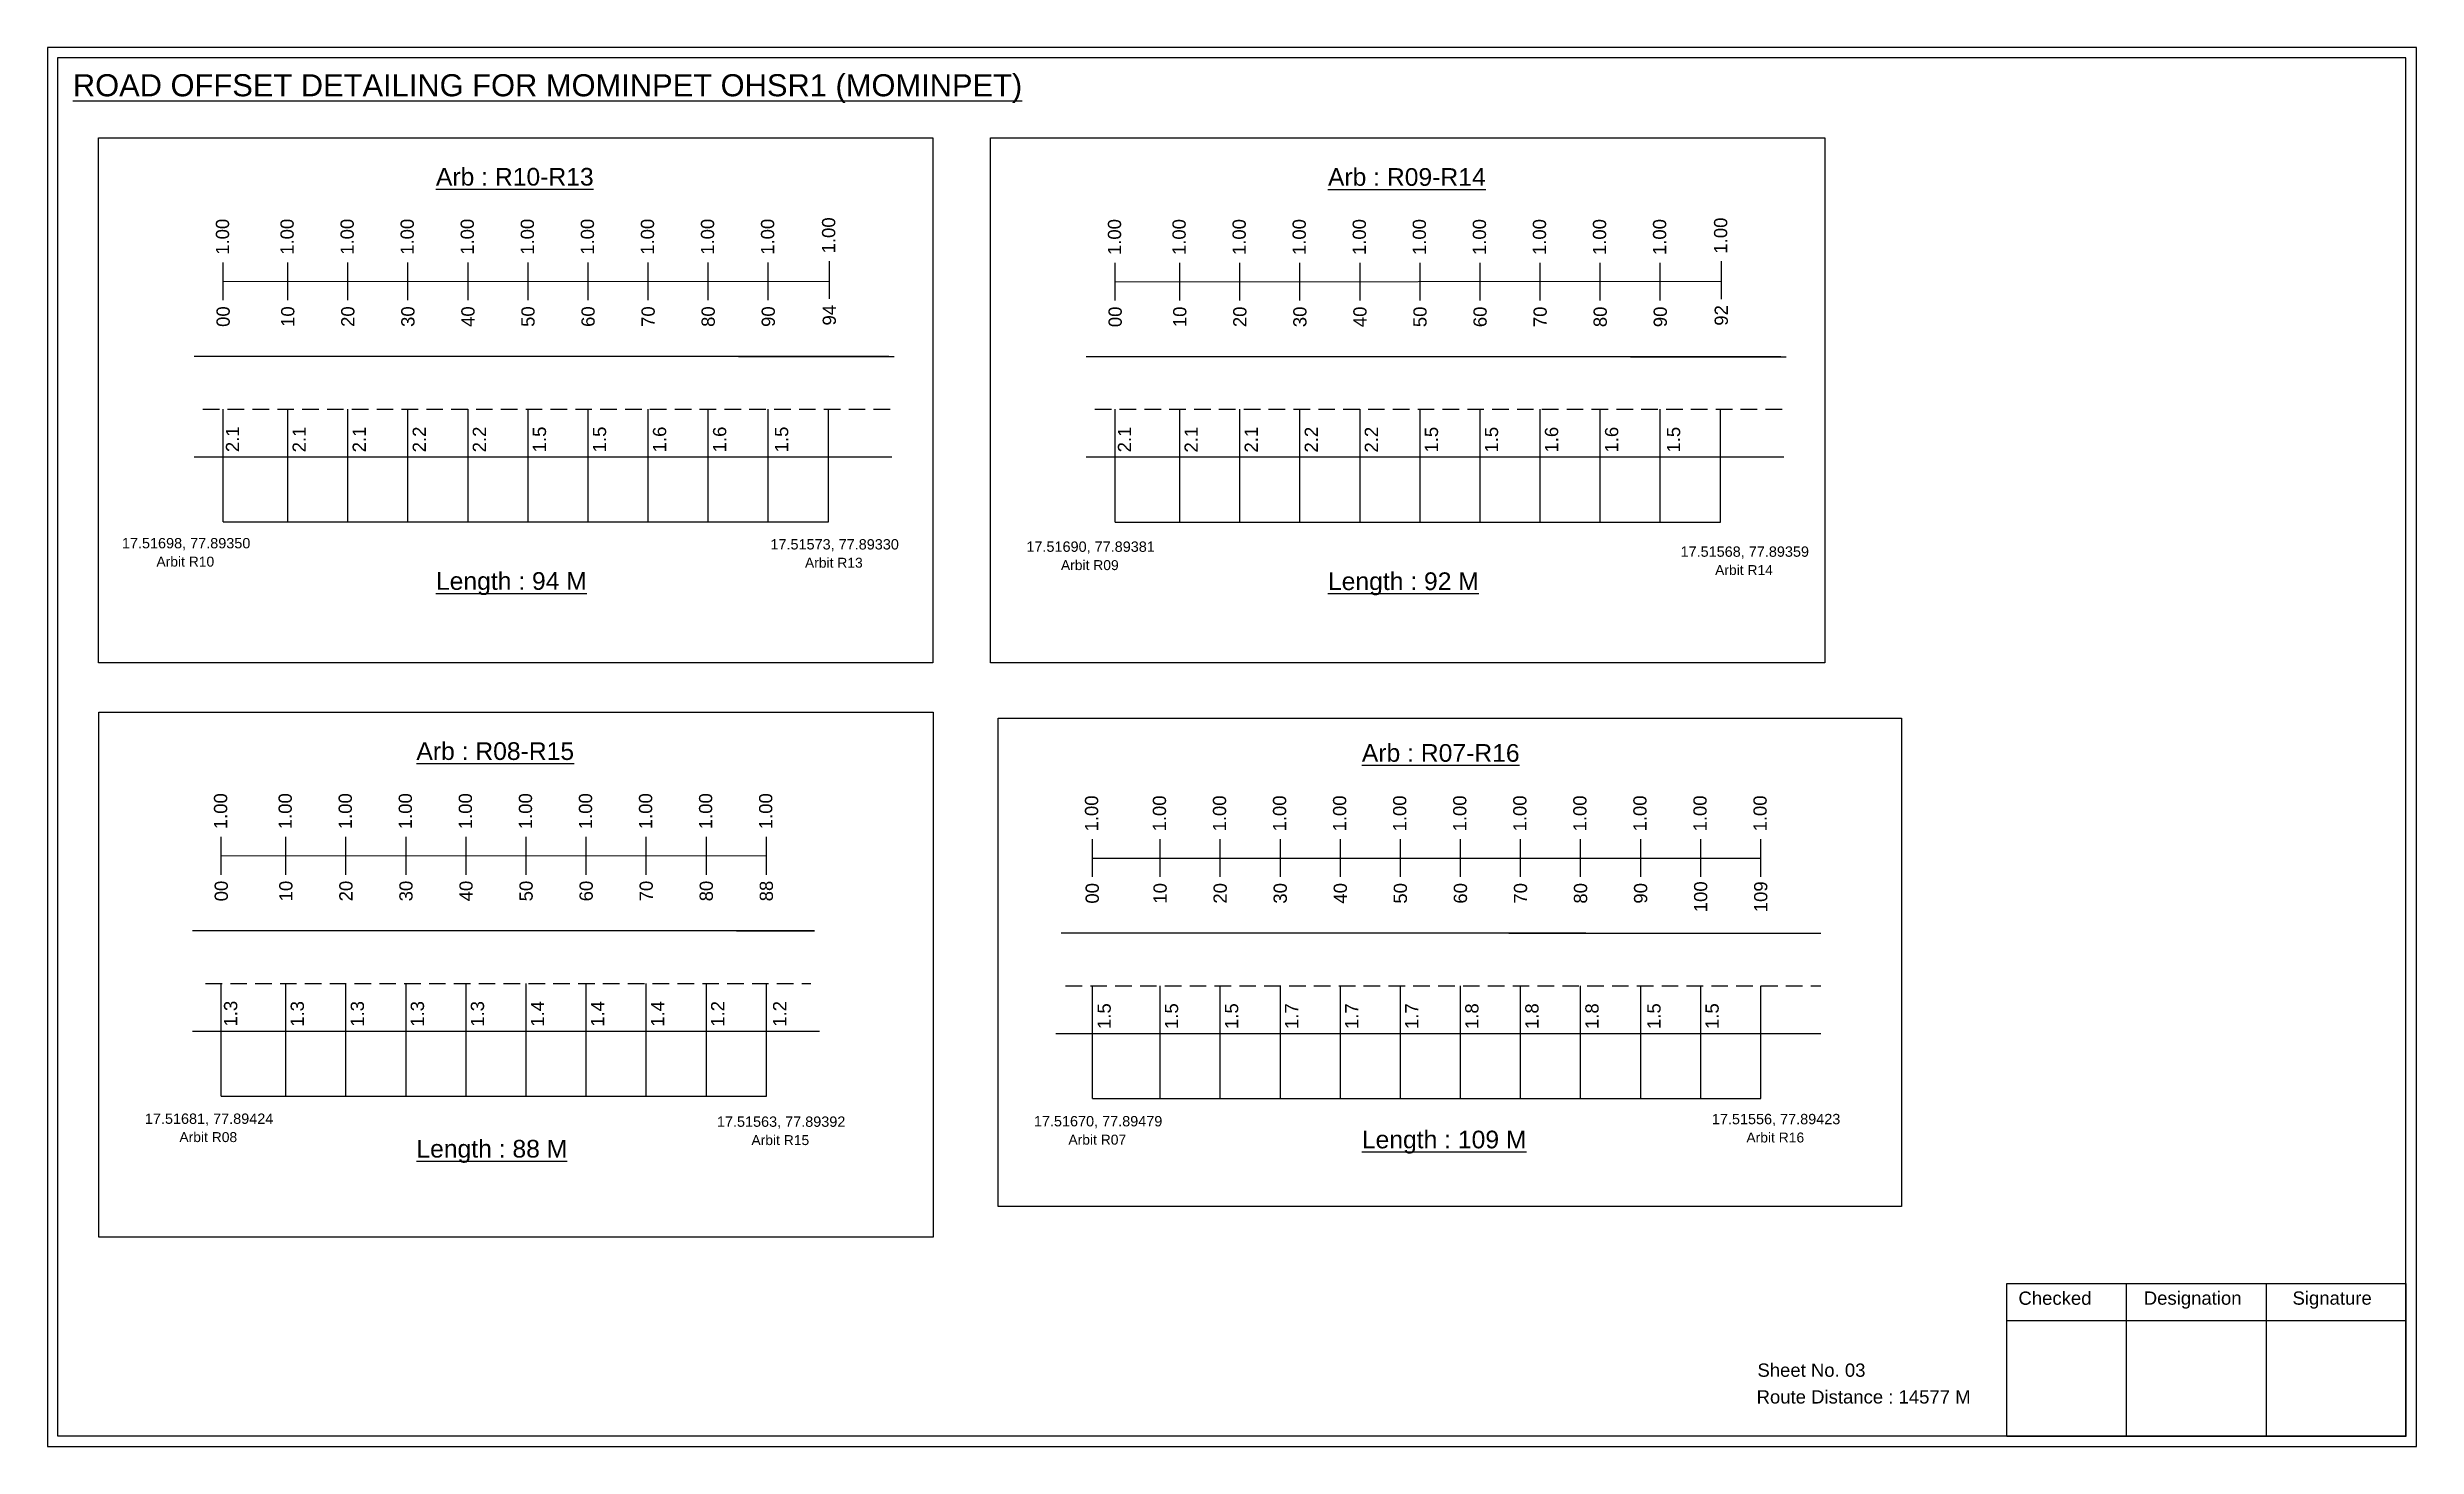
# Model space of a CAD drawing. Header units: inches. Extents: x 1446 to 12099, y 451 to 5049.
# Drawn here: x 4520 to 5057, y 4633 to 4950 of the extents above; entities that cross this region are included whole.
import ezdxf

# ---------------------------------------------------------------- set-up
doc = ezdxf.new("R2010")
doc.units = ezdxf.units.IN
doc.header["$MEASUREMENT"] = 0
doc.linetypes.add('DASHED2', pattern=[0.375, 0.25, -0.125])
doc.layers.add('PDF_Geometry', color=7, linetype='Continuous')
doc.layers.add('PDF_Text', color=5, linetype='Continuous')
doc.styles.add('PDF Arial', font='arial.ttf')
doc.styles.get("Standard").update_dxf_attribs({"font": 'arial.ttf'})

msp = doc.modelspace()

# ---------------------------------------------------------------- texts
at = {"color": 242, "true_color": 0xcd2027}
for s, height, p in [('%%UROAD OFFSET DETAILING FOR MOMINPET OHSR1 (MOMINPET)', 5, (4526.22, 4939.11)), ('%%UArb : R10-R13', 4, (4608.43, 4918.9)), ('%%UArb : R09-R14', 4, (4810.41, 4918.85)), ('%%ULength : 94 M', 4, (4608.43, 4827.4)), ('%%ULength : 92 M', 4, (4810.41, 4827.35)), ('%%UArb : R08-R15', 4, (4604, 4788.89)), ('%%UArb : R07-R16', 4, (4818.09, 4788.48)), ('%%ULength : 109 M', 4, (4818.09, 4700.98)), ('%%ULength : 88 M', 4, (4604, 4698.89))]:
    msp.add_text(s, height=height, dxfattribs=at).set_placement(p)
at = {"color": 217, "true_color": 0x93278f}
for s, p in [('1.00', (4561.59, 4903.23)), ('1.00', (4576.22, 4903.23)), ('1.00', (4589.82, 4903.23)), ('1.00', (4603.42, 4903.23)), ('1.00', (4617.02, 4903.23)), ('1.00', (4630.62, 4903.23)), ('1.00', (4644.22, 4903.23)), ('1.00', (4657.82, 4903.23)), ('1.00', (4671.42, 4903.23)), ('1.00', (4685.02, 4903.23)), ('1.00', (4698.84, 4903.55)), ('1.00', (4763.57, 4903.17)), ('1.00', (4778.2, 4903.17)), ('1.00', (4791.8, 4903.17)), ('1.00', (4805.4, 4903.17)), ('1.00', (4819, 4903.17)), ('1.00', (4832.6, 4903.17)), ('1.00', (4846.2, 4903.17)), ('1.00', (4859.8, 4903.17)), ('1.00', (4873.4, 4903.17)), ('1.00', (4887, 4903.17)), ('1.00', (4900.82, 4903.5)), ('00', (4561.74, 4886.91)), ('10', (4576.37, 4886.91)), ('20', (4589.97, 4886.91)), ('30', (4603.57, 4886.91)), ('40', (4617.17, 4886.91)), ('50', (4630.77, 4886.91)), ('60', (4644.37, 4886.91)), ('70', (4657.97, 4886.91)), ('80', (4671.57, 4886.91)), ('90', (4685.17, 4886.91)), ('94', (4698.99, 4887.23)), ('00', (4763.72, 4886.85)), ('10', (4778.35, 4886.85)), ('20', (4791.95, 4886.85)), ('30', (4805.55, 4886.85)), ('40', (4819.15, 4886.85)), ('50', (4832.75, 4886.85)), ('60', (4846.35, 4886.85)), ('70', (4859.95, 4886.85)), ('80', (4873.55, 4886.85)), ('90', (4887.15, 4886.85)), ('92', (4900.97, 4887.18)), ('1.00', (4561.16, 4773.21)), ('1.00', (4575.79, 4773.21)), ('1.00', (4589.39, 4773.21)), ('1.00', (4602.99, 4773.21)), ('1.00', (4616.59, 4773.21)), ('1.00', (4630.19, 4773.21)), ('1.00', (4643.79, 4773.21)), ('1.00', (4657.39, 4773.21)), ('1.00', (4670.99, 4773.21)), ('1.00', (4684.59, 4773.21)), ('1.00', (4758.38, 4772.7)), ('1.00', (4773.75, 4772.7)), ('1.00', (4787.35, 4772.7)), ('1.00', (4800.95, 4772.7)), ('1.00', (4814.55, 4772.7)), ('1.00', (4828.15, 4772.7)), ('1.00', (4841.75, 4772.7)), ('1.00', (4855.35, 4772.7)), ('1.00', (4868.95, 4772.7)), ('1.00', (4882.55, 4772.7)), ('1.00', (4896.15, 4772.7)), ('1.00', (4909.75, 4772.7)), ('00', (4561.31, 4756.89)), ('10', (4575.94, 4756.89)), ('20', (4589.54, 4756.89)), ('30', (4603.14, 4756.89)), ('40', (4616.74, 4756.89)), ('50', (4630.34, 4756.89)), ('60', (4643.94, 4756.89)), ('70', (4657.54, 4756.89)), ('80', (4671.14, 4756.89)), ('88', (4684.74, 4756.89)), ('00', (4758.53, 4756.37)), ('10', (4773.9, 4756.37)), ('20', (4787.5, 4756.37)), ('30', (4801.1, 4756.37)), ('40', (4814.7, 4756.37)), ('50', (4828.3, 4756.37)), ('60', (4841.9, 4756.37)), ('70', (4855.5, 4756.37)), ('80', (4869.1, 4756.37)), ('90', (4882.7, 4756.37)), ('100', (4896.3, 4754.42)), ('109', (4909.9, 4754.42))]:
    msp.add_text(s, height=3, rotation=90, dxfattribs=at).set_placement(p)
for s, p in [('2.1', (4563.86, 4858.57)), ('2.1', (4578.96, 4858.52)), ('2.1', (4592.56, 4858.52)), ('2.2', (4606.16, 4858.52)), ('2.2', (4619.76, 4858.52)), ('1.5', (4633.36, 4858.52)), ('1.5', (4646.96, 4858.52)), ('1.6', (4660.56, 4858.52)), ('1.6', (4674.16, 4858.52)), ('1.5', (4688.19, 4858.52)), ('2.1', (4765.84, 4858.52)), ('2.1', (4780.94, 4858.47)), ('2.1', (4794.54, 4858.47)), ('2.2', (4808.14, 4858.47)), ('2.2', (4821.74, 4858.47)), ('1.5', (4835.34, 4858.47)), ('1.5', (4848.94, 4858.47)), ('1.6', (4862.54, 4858.47)), ('1.6', (4876.14, 4858.47)), ('1.5', (4890.16, 4858.47)), ('1.3', (4563.43, 4728.56)), ('1.3', (4578.53, 4728.5)), ('1.3', (4592.13, 4728.5)), ('1.3', (4605.73, 4728.5)), ('1.3', (4619.33, 4728.5)), ('1.4', (4632.93, 4728.5)), ('1.4', (4646.53, 4728.5)), ('1.4', (4660.13, 4728.5)), ('1.2', (4673.73, 4728.5)), ('1.2', (4687.76, 4728.5)), ('1.5', (4761.23, 4727.99)), ('1.5', (4776.49, 4727.99)), ('1.5', (4790.09, 4727.99)), ('1.7', (4803.69, 4727.99)), ('1.7', (4817.29, 4727.99)), ('1.7', (4830.89, 4727.99)), ('1.8', (4844.49, 4727.99)), ('1.8', (4858.09, 4727.99)), ('1.8', (4871.69, 4727.99)), ('1.5', (4885.72, 4727.99)), ('1.5', (4898.89, 4727.99))]:
    msp.add_text(s, height=3, rotation=90).set_placement(p)
at = {"color": 5}
for s, height, p in [('17.51698, 77.89350', 2.34, (4537.32, 4836.79)), ('Arbit R10', 2.246, (4545.14, 4832.66)), ('17.51573, 77.89330', 2.34, (4684.17, 4836.53)), ('Arbit R13', 2.246, (4691.99, 4832.41)), ('17.51690, 77.89381', 2.34, (4742.13, 4836)), ('Arbit R09', 2.246, (4749.95, 4831.87)), ('17.51568, 77.89359', 2.34, (4890.25, 4834.88)), ('Arbit R14', 2.246, (4898.08, 4830.75)), ('17.51681, 77.89424', 2.34, (4542.52, 4706.52)), ('17.51563, 77.89392', 2.34, (4672.05, 4705.85)), ('17.51670, 77.89479', 2.34, (4743.82, 4705.95)), ('17.51556, 77.89423', 2.34, (4897.34, 4706.44)), ('Arbit R08', 2.246, (4550.34, 4702.4)), ('Arbit R15', 2.246, (4679.87, 4701.72)), ('Arbit R07', 2.246, (4751.64, 4701.82)), ('Arbit R16', 2.246, (4905.16, 4702.31))]:
    msp.add_text(s, height=height, dxfattribs=at).set_placement(p)
for s, p in [('Sheet No. 03', (4907.66, 4649.27)), ('Route Distance : 14577 M', (4907.47, 4643.22))]:
    msp.add_text(s, height=3).set_placement(p)
at = {"layer": 'PDF_Text', "color": 7, "attachment_point": 7, "style": 'PDF Arial'}
for s, insert, char_height in [('Checked', (4966.76, 4665.52), 3.001), ('Designation', (4995.14, 4664.68), 3.0006), ('Signature', (5028.82, 4664.68), 3.001)]:
    msp.add_mtext(s, dxfattribs=dict(at, insert=insert, char_height=char_height))

# ---------------------------------------------------------------- linework, layer by layer
at = {"color": 217, "true_color": 0x93278f}
for p, q in [((4560.27, 4892.93), (4560.27, 4901.49)), ((4574.89, 4892.93), (4574.89, 4901.49)), ((4588.49, 4892.93), (4588.49, 4901.49)), ((4602.09, 4892.93), (4602.09, 4901.49)), ((4615.69, 4892.93), (4615.69, 4901.49)), ((4629.29, 4892.93), (4629.29, 4901.49)), ((4642.89, 4892.93), (4642.89, 4901.49)), ((4656.49, 4892.93), (4656.49, 4901.49)), ((4670.09, 4892.93), (4670.09, 4901.49)), ((4683.69, 4892.93), (4683.69, 4901.49)), ((4697.52, 4893.26), (4697.52, 4901.82)), ((4762.24, 4892.88), (4762.24, 4901.43)), ((4776.87, 4892.88), (4776.87, 4901.43)), ((4790.47, 4892.88), (4790.47, 4901.43)), ((4804.07, 4892.88), (4804.07, 4901.43)), ((4817.67, 4892.88), (4817.67, 4901.43)), ((4831.27, 4892.88), (4831.27, 4901.43)), ((4844.87, 4892.88), (4844.87, 4901.43)), ((4858.47, 4892.88), (4858.47, 4901.43)), ((4872.07, 4892.88), (4872.07, 4901.43)), ((4885.67, 4892.88), (4885.67, 4901.43)), ((4899.49, 4893.2), (4899.49, 4901.76)), ((4560.27, 4897.21), (4697.52, 4897.29)), ((4762.24, 4897.15), (4899.49, 4897.23)), ((4559.83, 4762.92), (4559.83, 4771.47)), ((4574.46, 4762.92), (4574.46, 4771.47)), ((4588.06, 4762.92), (4588.06, 4771.47)), ((4601.66, 4762.92), (4601.66, 4771.47)), ((4615.26, 4762.92), (4615.26, 4771.47)), ((4628.86, 4762.92), (4628.86, 4771.47)), ((4642.46, 4762.92), (4642.46, 4771.47)), ((4656.06, 4762.92), (4656.06, 4771.47)), ((4669.66, 4762.92), (4669.66, 4771.47)), ((4683.26, 4762.92), (4683.26, 4771.47)), ((4757.06, 4762.4), (4757.06, 4770.96)), ((4772.43, 4762.4), (4772.43, 4770.96)), ((4786.03, 4762.4), (4786.03, 4770.96)), ((4799.63, 4762.4), (4799.63, 4770.96)), ((4813.23, 4762.4), (4813.23, 4770.96)), ((4826.83, 4762.4), (4826.83, 4770.96)), ((4840.43, 4762.4), (4840.43, 4770.96)), ((4854.03, 4762.4), (4854.03, 4770.96)), ((4867.63, 4762.4), (4867.63, 4770.96)), ((4881.23, 4762.4), (4881.23, 4770.96)), ((4894.83, 4762.4), (4894.83, 4770.96)), ((4908.43, 4762.4), (4908.43, 4770.96)), ((4559.83, 4767.19), (4683.26, 4767.27)), ((4757.06, 4766.67), (4908.43, 4766.67))]:
    msp.add_line(p, q, dxfattribs=at)
for p, q in [((4710.96, 4880.21), (4553.71, 4880.21)), ((4676.95, 4880.21), (4712.2, 4880.21)), ((4912.93, 4880.15), (4755.69, 4880.15)), ((4878.92, 4880.15), (4914.17, 4880.15)), ((4560.27, 4842.79), (4560.27, 4868.32)), ((4574.89, 4842.79), (4574.89, 4868.32)), ((4588.49, 4842.79), (4588.49, 4868.32)), ((4602.09, 4842.79), (4602.09, 4868.32)), ((4615.69, 4842.79), (4615.69, 4868.32)), ((4629.29, 4842.79), (4629.29, 4868.32)), ((4642.89, 4842.79), (4642.89, 4868.32)), ((4656.49, 4842.79), (4656.49, 4868.32)), ((4670.09, 4842.79), (4670.09, 4868.32)), ((4683.69, 4842.79), (4683.69, 4868.32)), ((4697.29, 4842.79), (4697.29, 4868.32)), ((4762.24, 4842.73), (4762.24, 4868.27)), ((4776.87, 4842.73), (4776.87, 4868.27)), ((4790.47, 4842.73), (4790.47, 4868.27)), ((4804.07, 4842.73), (4804.07, 4868.27)), ((4817.67, 4842.73), (4817.67, 4868.27)), ((4831.27, 4842.73), (4831.27, 4868.27)), ((4844.87, 4842.73), (4844.87, 4868.27)), ((4858.47, 4842.73), (4858.47, 4868.27)), ((4872.07, 4842.73), (4872.07, 4868.27)), ((4885.67, 4842.73), (4885.67, 4868.27)), ((4899.27, 4842.73), (4899.27, 4868.27)), ((4553.71, 4857.52), (4585.82, 4857.52)), ((4585.82, 4857.52), (4711.65, 4857.52)), ((4755.69, 4857.47), (4787.8, 4857.47)), ((4787.8, 4857.47), (4913.62, 4857.47)), ((4694.14, 4750.19), (4553.28, 4750.19)), ((4676.52, 4750.19), (4694.14, 4750.19)), ((4868.83, 4749.68), (4749.97, 4749.68)), ((4851.35, 4749.68), (4922.03, 4749.68)), ((4559.83, 4712.77), (4559.83, 4738.31)), ((4574.46, 4712.77), (4574.46, 4738.31)), ((4588.06, 4712.77), (4588.06, 4738.31)), ((4601.66, 4712.77), (4601.66, 4738.31)), ((4615.26, 4712.77), (4615.26, 4738.31)), ((4628.86, 4712.77), (4628.86, 4738.31)), ((4642.46, 4712.77), (4642.46, 4738.31)), ((4656.06, 4712.77), (4656.06, 4738.31)), ((4669.66, 4712.77), (4669.66, 4738.31)), ((4683.26, 4712.77), (4683.26, 4738.31)), ((4757.06, 4712.26), (4757.06, 4737.79)), ((4772.43, 4712.26), (4772.43, 4737.79)), ((4786.03, 4712.26), (4786.03, 4737.79)), ((4799.63, 4712.26), (4799.63, 4737.79)), ((4813.23, 4712.26), (4813.23, 4737.79)), ((4826.83, 4712.26), (4826.83, 4737.79)), ((4840.43, 4712.26), (4840.43, 4737.79)), ((4854.03, 4712.26), (4854.03, 4737.79)), ((4867.63, 4712.26), (4867.63, 4737.79)), ((4881.23, 4712.26), (4881.23, 4737.79)), ((4894.83, 4712.26), (4894.83, 4737.79)), ((4908.43, 4712.26), (4908.43, 4737.79)), ((4553.28, 4727.51), (4585.39, 4727.51)), ((4585.39, 4727.51), (4695.27, 4727.51)), ((4748.77, 4726.99), (4922.03, 4726.99))]:
    msp.add_line(p, q)
at = {"linetype": 'DASHED2', "ltscale": 15}
for p, q in [((4555.64, 4868.32), (4711.94, 4868.32)), ((4757.61, 4868.27), (4913.92, 4868.27)), ((4556.25, 4738.31), (4693.29, 4738.31)), ((4750.99, 4737.79), (4922.03, 4737.79))]:
    msp.add_line(p, q, dxfattribs=at)
at = {"color": 5}
for p, q in [((4560.27, 4842.79), (4697.29, 4842.79)), ((4762.24, 4842.73), (4899.27, 4842.73)), ((4559.83, 4712.77), (4683.26, 4712.77)), ((4757.06, 4712.26), (4908.43, 4712.26))]:
    msp.add_line(p, q, dxfattribs=at)
for points in [[(4531.99, 4929.73), (4720.92, 4929.73), (4720.92, 4810.91), (4531.99, 4810.91)], [(4733.97, 4929.68), (4922.89, 4929.68), (4922.89, 4810.86), (4733.97, 4810.86)], [(4532.06, 4799.72), (4720.99, 4799.72), (4720.99, 4680.9), (4532.06, 4680.9)], [(4735.74, 4798.34), (4940.3, 4798.34), (4940.3, 4687.85), (4735.74, 4687.85)]]:
    msp.add_lwpolyline(points, close=True)
at = {"layer": 'PDF_Geometry'}
for points in [[(4520.45, 4950.18), (4520.45, 4633.47), (5056.92, 4633.47), (5056.92, 4950.18)], [(4522.77, 4947.85), (4522.77, 4635.89), (5054.5, 4635.89), (5054.5, 4947.85)]]:
    msp.add_lwpolyline(points, close=True, dxfattribs=at)
at = {"layer": 'PDF_Geometry', "color": 242, "true_color": 0xcc1f26}
msp.add_lwpolyline([(5054.5, 4635.79), (4964.16, 4635.79), (4964.16, 4670.41), (5054.5, 4670.41)], close=True, dxfattribs=at)
for points in [[(4991.14, 4670.41), (4991.14, 4635.79)], [(5022.87, 4670.41), (5022.87, 4635.79)], [(4964.16, 4662.03), (5054.5, 4662.03)]]:
    msp.add_lwpolyline(points, dxfattribs=at)

msp.set_redraw_order([(e.dxf.handle, doc.entitydb.next_handle()) for e in msp.query("TEXT MTEXT ATTDEF DIMENSION ARC_DIMENSION")])  # texts and dimensions are drawn at this point

doc.saveas('drawing.dxf')
